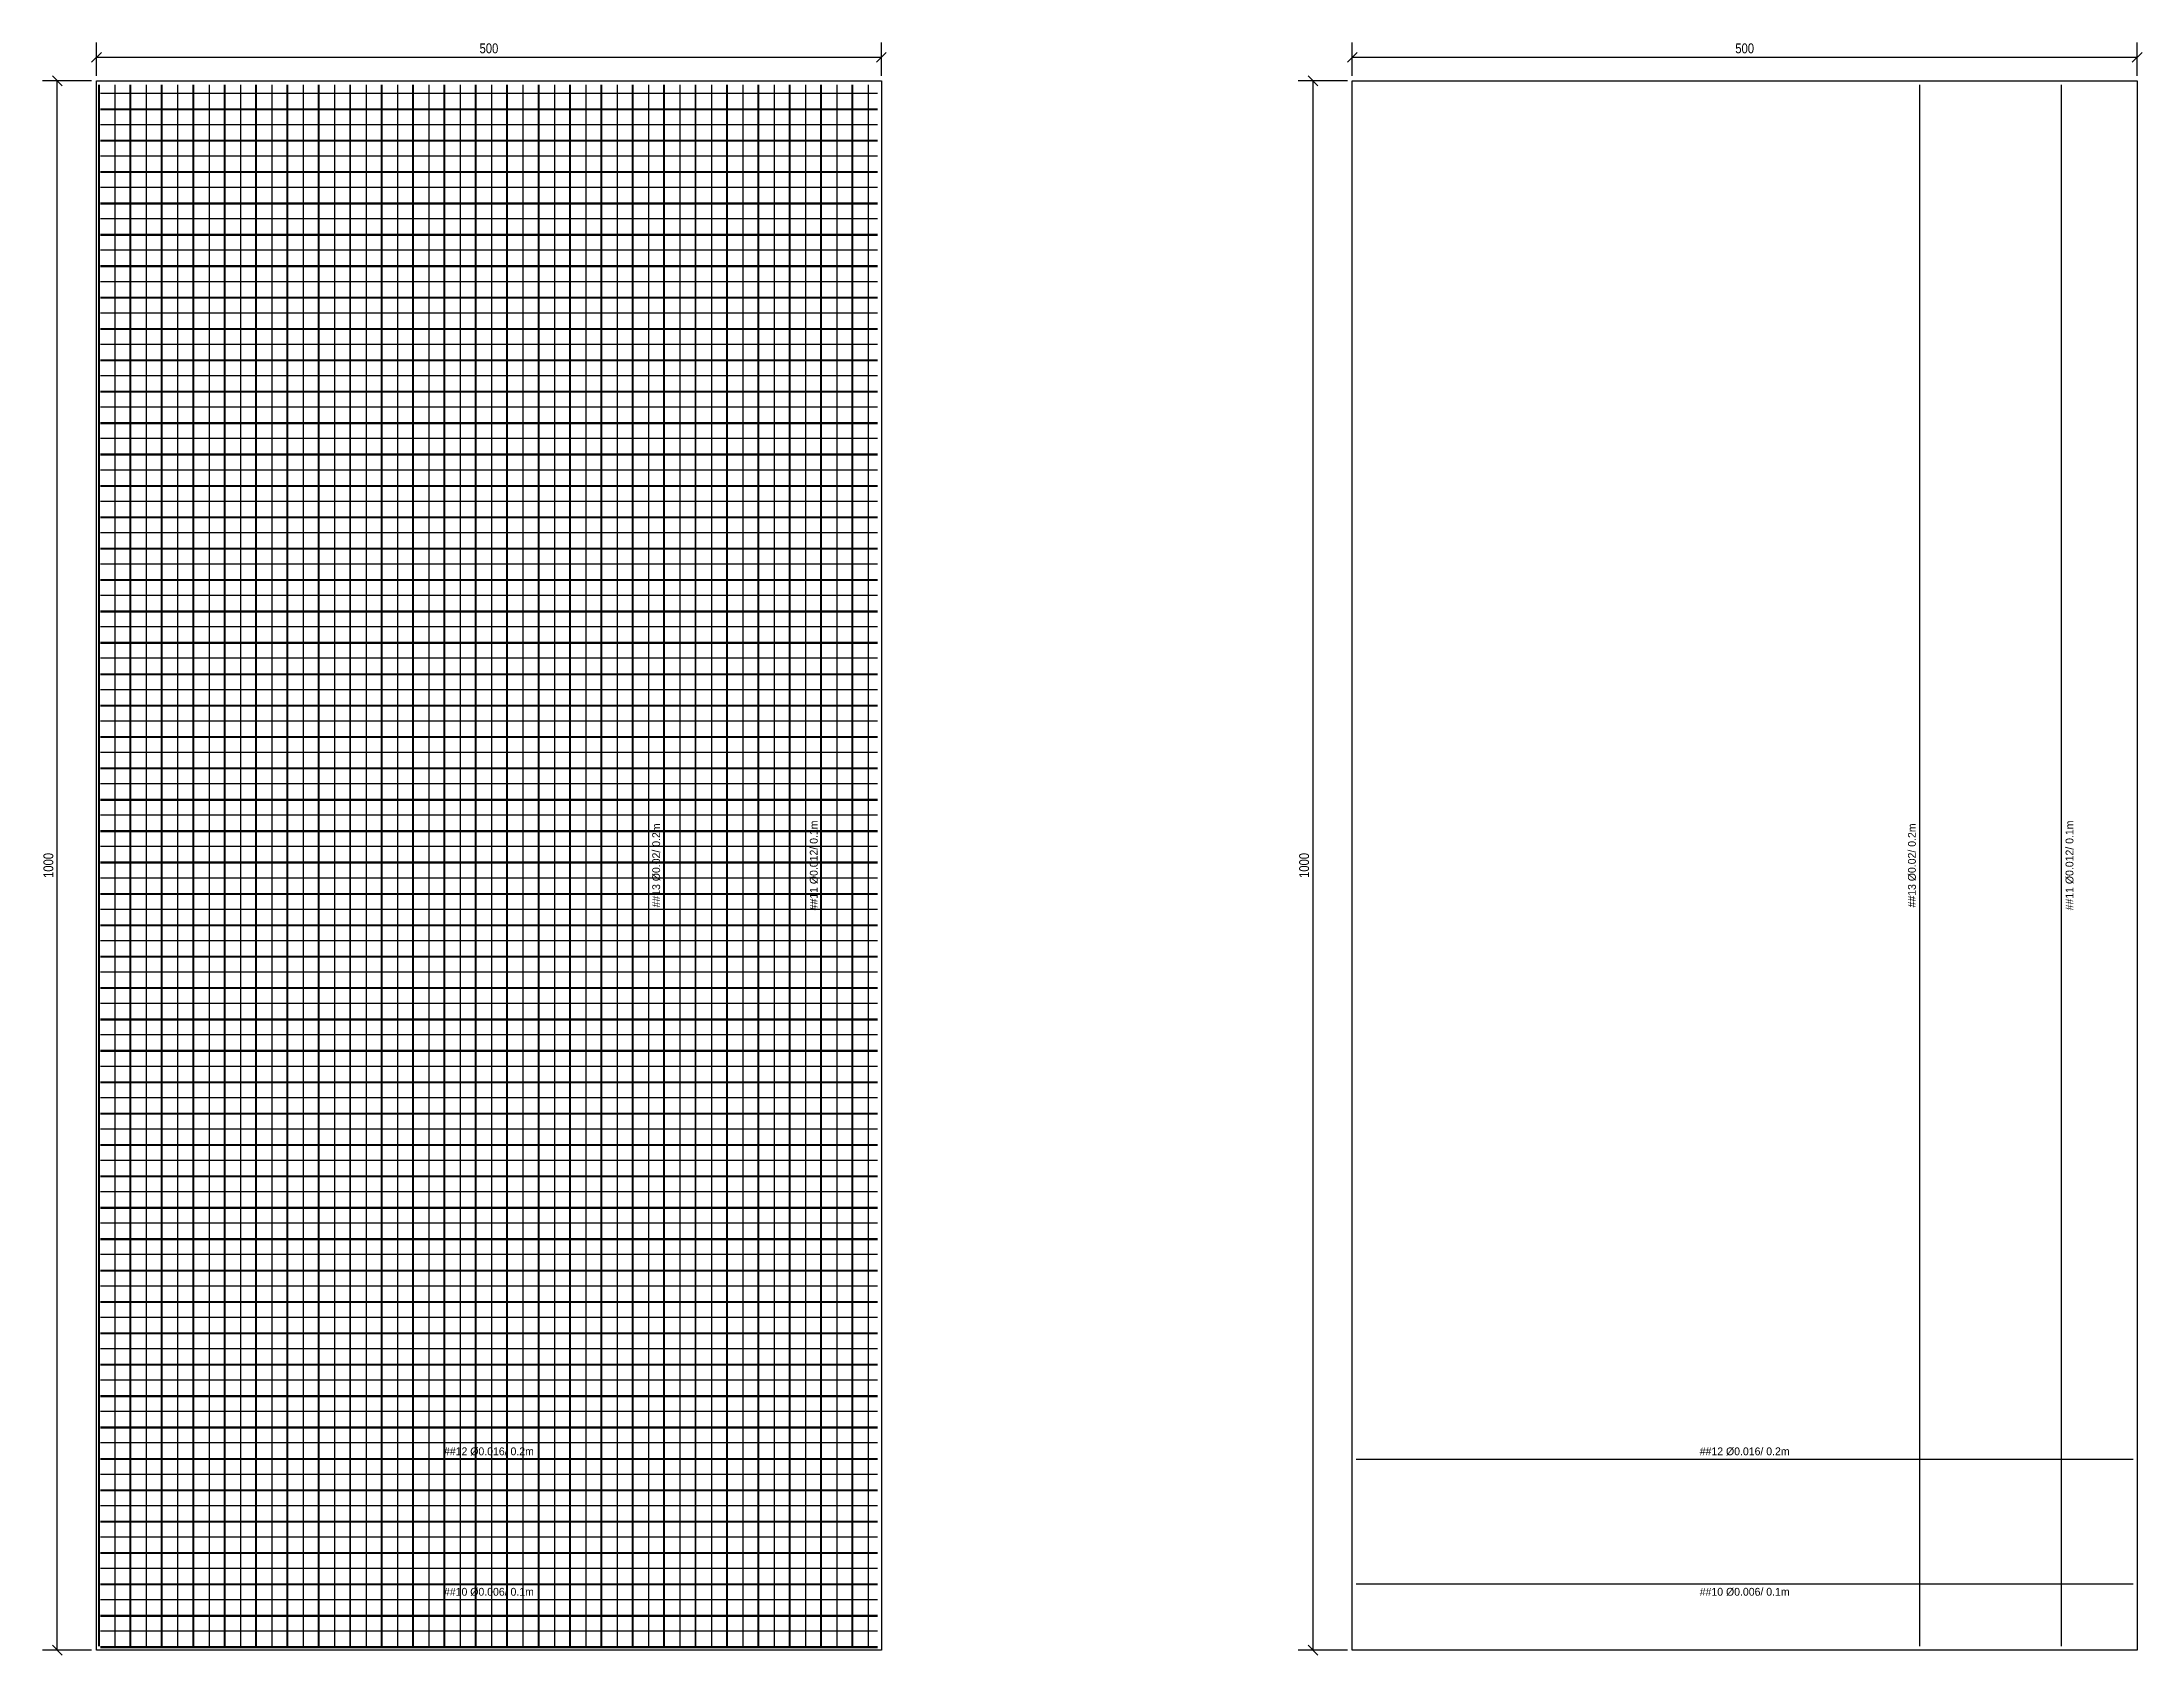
# Model space of a CAD drawing. Header units: metres. Extents: x -0.3 to 13, y -15 to 10.2.
# Drawn here: x -0.35 to 13.03, y -15.03 to -4.75 of the extents above; entities that cross this region are included whole.
import ezdxf
from ezdxf.enums import TextEntityAlignment as Align

# ---------------------------------------------------------------- set-up
doc = ezdxf.new("R2010")
doc.units = ezdxf.units.M
doc.styles.add('OpenSansCondensed-Light', font='OpenSansCondensed-Light.ttf')
doc.dimstyles.new('EZ_M_25_H25_CM', dxfattribs={"dimtxt": 0.0625, "dimasz": 0.0625, "dimexe": 0.09375, "dimexo": 0.03125, "dimgap": 0.025, "dimtad": 1, "dimlfac": 100, "dimzin": 12, "dimdsep": 46, "dimtxsty": 'OpenSansCondensed-Light', "dimtsz": 0.03125, "dimcen": 2.5, "dimazin": 3, "dimtfac": 0.5, "dimtmove": 2, "dimatfit": 3})

msp = doc.modelspace()

# ---------------------------------------------------------------- texts
for s, p in [('##13 Ø0.02/ 0.2m', (3.565, -10)), ('##11 Ø0.012/ 0.1m', (4.569, -10)), ('##13 Ø0.02/ 0.2m', (11.565, -10)), ('##11 Ø0.012/ 0.1m', (12.569, -10))]:
    msp.add_text(s, height=0.05, rotation=90).set_placement(p, align=Align.MIDDLE)
for s, p in [('##12 Ø0.016/ 0.2m', (2.5, -13.733)), ('##12 Ø0.016/ 0.2m', (10.5, -13.733)), ('##10 Ø0.006/ 0.1m', (2.5, -14.628)), ('##10 Ø0.006/ 0.1m', (10.5, -14.628))]:
    msp.add_text(s, height=0.05).set_placement(p, align=Align.MIDDLE)

# ---------------------------------------------------------------- dimensions: what is measured, and where the dimension line sits
for base, p1, p2 in [((0, -4.85), (0, -5), (5, -5)), ((8, -4.85), (8, -5), (13, -5))]:
    msp.add_linear_dim(base=base, p1=p1, p2=p2, dimstyle='EZ_M_25_H25_CM').render()
for base, p1, p2 in [((-0.25, -15), (0, -15), (0, -5)), ((7.75, -15), (8, -15), (8, -5))]:
    msp.add_linear_dim(base=base, p1=p1, p2=p2, angle=90, dimstyle='EZ_M_25_H25_CM').render()

# ---------------------------------------------------------------- linework, layer by layer
for p, q in [((0.015, -14.975), (0.015, -5.025)), ((0.019, -14.975), (0.019, -5.025)), ((0.025, -5.078), (4.975, -5.078)), ((0.119, -14.975), (0.119, -5.025)), ((0.215, -14.975), (0.215, -5.025)), ((0.219, -14.975), (0.219, -5.025)), ((0.319, -14.975), (0.319, -5.025)), ((0.415, -14.975), (0.415, -5.025)), ((0.419, -14.975), (0.419, -5.025)), ((0.519, -14.975), (0.519, -5.025)), ((0.615, -14.975), (0.615, -5.025)), ((0.619, -14.975), (0.619, -5.025)), ((0.719, -14.975), (0.719, -5.025)), ((0.815, -14.975), (0.815, -5.025)), ((0.819, -14.975), (0.819, -5.025)), ((0.919, -14.975), (0.919, -5.025)), ((1.015, -14.975), (1.015, -5.025)), ((1.019, -14.975), (1.019, -5.025)), ((1.119, -14.975), (1.119, -5.025)), ((1.215, -14.975), (1.215, -5.025)), ((1.219, -14.975), (1.219, -5.025)), ((1.319, -14.975), (1.319, -5.025)), ((1.415, -14.975), (1.415, -5.025)), ((1.419, -14.975), (1.419, -5.025)), ((1.519, -14.975), (1.519, -5.025)), ((1.615, -14.975), (1.615, -5.025)), ((1.619, -14.975), (1.619, -5.025)), ((1.719, -14.975), (1.719, -5.025)), ((1.815, -14.975), (1.815, -5.025)), ((1.819, -14.975), (1.819, -5.025)), ((1.919, -14.975), (1.919, -5.025)), ((2.015, -14.975), (2.015, -5.025)), ((2.019, -14.975), (2.019, -5.025)), ((2.119, -14.975), (2.119, -5.025)), ((2.215, -14.975), (2.215, -5.025)), ((2.219, -14.975), (2.219, -5.025)), ((2.319, -14.975), (2.319, -5.025)), ((2.415, -14.975), (2.415, -5.025)), ((2.419, -14.975), (2.419, -5.025)), ((2.519, -14.975), (2.519, -5.025)), ((2.615, -14.975), (2.615, -5.025)), ((2.619, -14.975), (2.619, -5.025)), ((2.719, -14.975), (2.719, -5.025)), ((2.815, -14.975), (2.815, -5.025)), ((2.819, -14.975), (2.819, -5.025)), ((2.919, -14.975), (2.919, -5.025)), ((3.015, -14.975), (3.015, -5.025)), ((3.019, -14.975), (3.019, -5.025)), ((3.119, -14.975), (3.119, -5.025)), ((3.215, -14.975), (3.215, -5.025)), ((3.219, -14.975), (3.219, -5.025)), ((3.319, -14.975), (3.319, -5.025)), ((3.415, -14.975), (3.415, -5.025)), ((3.419, -14.975), (3.419, -5.025)), ((3.519, -14.975), (3.519, -5.025)), ((3.615, -14.975), (3.615, -5.025)), ((3.619, -14.975), (3.619, -5.025)), ((3.719, -14.975), (3.719, -5.025)), ((3.815, -14.975), (3.815, -5.025)), ((3.819, -14.975), (3.819, -5.025)), ((3.919, -14.975), (3.919, -5.025)), ((4.015, -14.975), (4.015, -5.025)), ((4.019, -14.975), (4.019, -5.025)), ((4.119, -14.975), (4.119, -5.025)), ((4.215, -14.975), (4.215, -5.025)), ((4.219, -14.975), (4.219, -5.025)), ((4.319, -14.975), (4.319, -5.025)), ((4.415, -14.975), (4.415, -5.025)), ((4.419, -14.975), (4.419, -5.025)), ((4.519, -14.975), (4.519, -5.025)), ((4.615, -14.975), (4.615, -5.025)), ((4.619, -14.975), (4.619, -5.025)), ((4.719, -14.975), (4.719, -5.025)), ((4.815, -14.975), (4.815, -5.025)), ((4.819, -14.975), (4.819, -5.025)), ((4.919, -14.975), (4.919, -5.025)), ((11.615, -14.975), (11.615, -5.025)), ((12.519, -14.975), (12.519, -5.025)), ((0.025, -5.178), (4.975, -5.178)), ((0.025, -5.183), (4.975, -5.183)), ((0.025, -5.278), (4.975, -5.278)), ((0.025, -5.378), (4.975, -5.378)), ((0.025, -5.383), (4.975, -5.383)), ((0.025, -5.478), (4.975, -5.478)), ((0.025, -5.578), (4.975, -5.578)), ((0.025, -5.583), (4.975, -5.583)), ((0.025, -5.678), (4.975, -5.678)), ((0.025, -5.778), (4.975, -5.778)), ((0.025, -5.783), (4.975, -5.783)), ((0.025, -5.878), (4.975, -5.878)), ((0.025, -5.978), (4.975, -5.978)), ((0.025, -5.983), (4.975, -5.983)), ((0.025, -6.078), (4.975, -6.078)), ((0.025, -6.178), (4.975, -6.178)), ((0.025, -6.183), (4.975, -6.183)), ((0.025, -6.278), (4.975, -6.278)), ((0.025, -6.378), (4.975, -6.378)), ((0.025, -6.383), (4.975, -6.383)), ((0.025, -6.478), (4.975, -6.478)), ((0.025, -6.578), (4.975, -6.578)), ((0.025, -6.583), (4.975, -6.583)), ((0.025, -6.678), (4.975, -6.678)), ((0.025, -6.778), (4.975, -6.778)), ((0.025, -6.783), (4.975, -6.783)), ((0.025, -6.878), (4.975, -6.878)), ((0.025, -6.978), (4.975, -6.978)), ((0.025, -6.983), (4.975, -6.983)), ((0.025, -7.078), (4.975, -7.078)), ((0.025, -7.178), (4.975, -7.178)), ((0.025, -7.183), (4.975, -7.183)), ((0.025, -7.278), (4.975, -7.278)), ((0.025, -7.378), (4.975, -7.378)), ((0.025, -7.383), (4.975, -7.383)), ((0.025, -7.478), (4.975, -7.478)), ((0.025, -7.578), (4.975, -7.578)), ((0.025, -7.583), (4.975, -7.583)), ((0.025, -7.678), (4.975, -7.678)), ((0.025, -7.778), (4.975, -7.778)), ((0.025, -7.783), (4.975, -7.783)), ((0.025, -7.878), (4.975, -7.878)), ((0.025, -7.978), (4.975, -7.978)), ((0.025, -7.983), (4.975, -7.983)), ((0.025, -8.078), (4.975, -8.078)), ((0.025, -8.178), (4.975, -8.178)), ((0.025, -8.183), (4.975, -8.183)), ((0.025, -8.278), (4.975, -8.278)), ((0.025, -8.378), (4.975, -8.378)), ((0.025, -8.383), (4.975, -8.383)), ((0.025, -8.478), (4.975, -8.478)), ((0.025, -8.578), (4.975, -8.578)), ((0.025, -8.583), (4.975, -8.583)), ((0.025, -8.678), (4.975, -8.678)), ((0.025, -8.778), (4.975, -8.778)), ((0.025, -8.783), (4.975, -8.783)), ((0.025, -8.878), (4.975, -8.878)), ((0.025, -8.978), (4.975, -8.978)), ((0.025, -8.983), (4.975, -8.983)), ((0.025, -9.078), (4.975, -9.078)), ((0.025, -9.178), (4.975, -9.178)), ((0.025, -9.183), (4.975, -9.183)), ((0.025, -9.278), (4.975, -9.278)), ((0.025, -9.378), (4.975, -9.378)), ((0.025, -9.383), (4.975, -9.383)), ((0.025, -9.478), (4.975, -9.478)), ((0.025, -9.578), (4.975, -9.578)), ((0.025, -9.583), (4.975, -9.583)), ((0.025, -9.678), (4.975, -9.678)), ((0.025, -9.778), (4.975, -9.778)), ((0.025, -9.783), (4.975, -9.783)), ((0.025, -9.878), (4.975, -9.878)), ((0.025, -9.978), (4.975, -9.978)), ((0.025, -9.983), (4.975, -9.983)), ((0.025, -10.078), (4.975, -10.078)), ((0.025, -10.178), (4.975, -10.178)), ((0.025, -10.183), (4.975, -10.183)), ((0.025, -10.278), (4.975, -10.278)), ((0.025, -10.378), (4.975, -10.378)), ((0.025, -10.383), (4.975, -10.383)), ((0.025, -10.478), (4.975, -10.478)), ((0.025, -10.578), (4.975, -10.578)), ((0.025, -10.583), (4.975, -10.583)), ((0.025, -10.678), (4.975, -10.678)), ((0.025, -10.778), (4.975, -10.778)), ((0.025, -10.783), (4.975, -10.783)), ((0.025, -10.878), (4.975, -10.878)), ((0.025, -10.978), (4.975, -10.978)), ((0.025, -10.983), (4.975, -10.983)), ((0.025, -11.078), (4.975, -11.078)), ((0.025, -11.178), (4.975, -11.178)), ((0.025, -11.183), (4.975, -11.183)), ((0.025, -11.278), (4.975, -11.278)), ((0.025, -11.378), (4.975, -11.378)), ((0.025, -11.383), (4.975, -11.383)), ((0.025, -11.478), (4.975, -11.478)), ((0.025, -11.578), (4.975, -11.578)), ((0.025, -11.583), (4.975, -11.583)), ((0.025, -11.678), (4.975, -11.678)), ((0.025, -11.778), (4.975, -11.778)), ((0.025, -11.783), (4.975, -11.783)), ((0.025, -11.878), (4.975, -11.878)), ((0.025, -11.978), (4.975, -11.978)), ((0.025, -11.983), (4.975, -11.983)), ((0.025, -12.078), (4.975, -12.078)), ((0.025, -12.178), (4.975, -12.178)), ((0.025, -12.183), (4.975, -12.183)), ((0.025, -12.278), (4.975, -12.278)), ((0.025, -12.378), (4.975, -12.378)), ((0.025, -12.383), (4.975, -12.383)), ((0.025, -12.478), (4.975, -12.478)), ((0.025, -12.578), (4.975, -12.578)), ((0.025, -12.583), (4.975, -12.583)), ((0.025, -12.678), (4.975, -12.678)), ((0.025, -12.778), (4.975, -12.778)), ((0.025, -12.783), (4.975, -12.783)), ((0.025, -12.878), (4.975, -12.878)), ((0.025, -12.978), (4.975, -12.978)), ((0.025, -12.983), (4.975, -12.983)), ((0.025, -13.078), (4.975, -13.078)), ((0.025, -13.178), (4.975, -13.178)), ((0.025, -13.183), (4.975, -13.183)), ((0.025, -13.278), (4.975, -13.278)), ((0.025, -13.378), (4.975, -13.378)), ((0.025, -13.383), (4.975, -13.383)), ((0.025, -13.478), (4.975, -13.478)), ((0.025, -13.578), (4.975, -13.578)), ((0.025, -13.583), (4.975, -13.583)), ((0.025, -13.678), (4.975, -13.678)), ((0.025, -13.778), (4.975, -13.778)), ((0.025, -13.783), (4.975, -13.783)), ((0.025, -13.878), (4.975, -13.878)), ((8.025, -13.783), (12.975, -13.783)), ((0.025, -13.978), (4.975, -13.978)), ((0.025, -13.983), (4.975, -13.983)), ((0.025, -14.078), (4.975, -14.078)), ((0.025, -14.178), (4.975, -14.178)), ((0.025, -14.183), (4.975, -14.183)), ((0.025, -14.278), (4.975, -14.278)), ((0.025, -14.378), (4.975, -14.378)), ((0.025, -14.383), (4.975, -14.383)), ((0.025, -14.478), (4.975, -14.478)), ((0.025, -14.578), (4.975, -14.578)), ((8.025, -14.578), (12.975, -14.578)), ((0.025, -14.583), (4.975, -14.583)), ((0.025, -14.678), (4.975, -14.678)), ((0.025, -14.778), (4.975, -14.778)), ((0.025, -14.783), (4.975, -14.783)), ((0.025, -14.878), (4.975, -14.878)), ((0.025, -14.978), (4.975, -14.978)), ((0.025, -14.983), (4.975, -14.983))]:
    msp.add_line(p, q)
for points in [[(0, -15), (0, -5), (5, -5), (5, -15), (0, -15)], [(8, -15), (8, -5), (13, -5), (13, -15), (8, -15)]]:
    msp.add_lwpolyline(points)

msp.set_redraw_order([(e.dxf.handle, doc.entitydb.next_handle()) for e in msp.query("TEXT MTEXT ATTDEF DIMENSION ARC_DIMENSION")])  # texts and dimensions are drawn at this point

doc.saveas('drawing.dxf')
